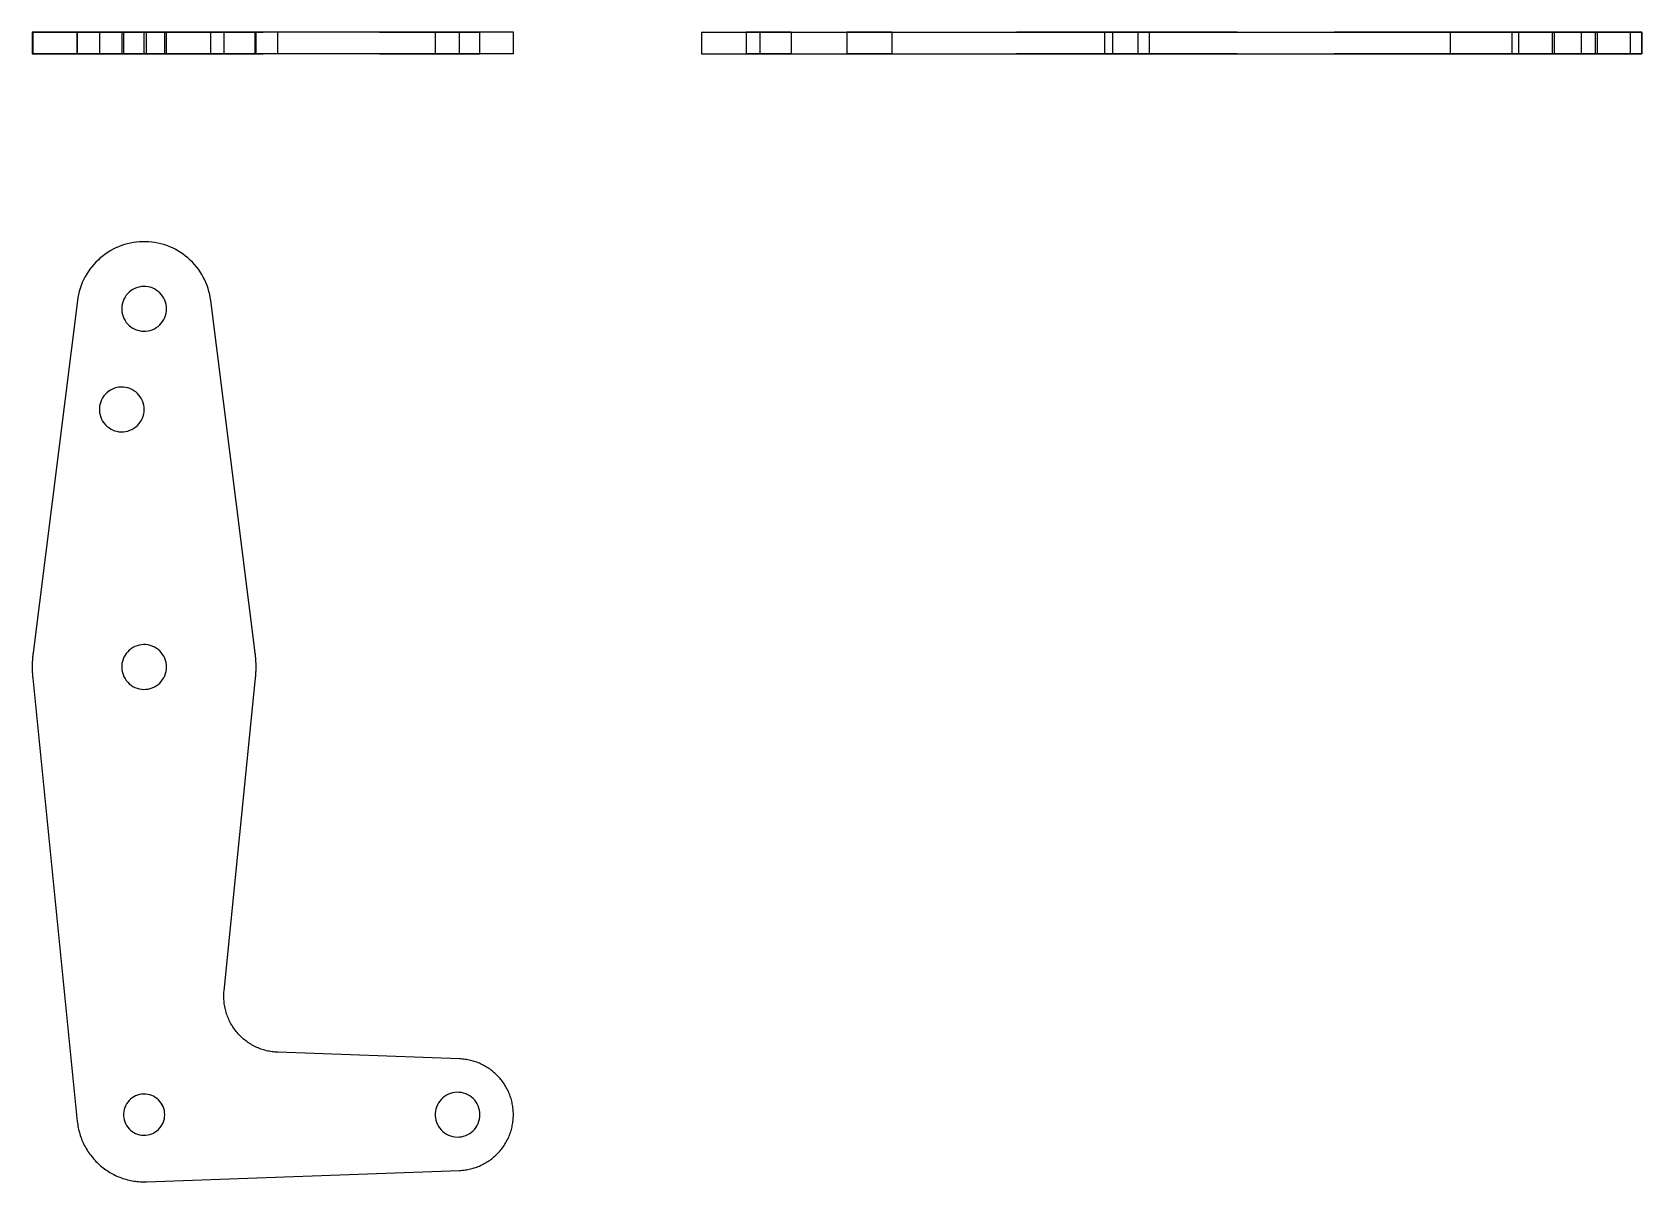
# Model space of a CAD drawing. Extents: x 0 to 1.38, y 0 to 0.99.
import ezdxf

# ---------------------------------------------------------------- set-up
doc = ezdxf.new("R2010")
doc.units = 0
doc.linetypes.add('HIDDEN', pattern=[0.040385, 0.026937, -0.013448])
for name, color, linetype in [('FRONT', 7, 'CONTINUOUS'), ('FRONT_HID', 7, 'HIDDEN'), ('LEFT', 7, 'CONTINUOUS'), ('LEFT_HID', 7, 'HIDDEN'), ('TOP', 7, 'CONTINUOUS')]:
    doc.layers.add(name, color=color, linetype=linetype)

msp = doc.modelspace()

# ---------------------------------------------------------------- linework, layer by layer
at = {"layer": 'FRONT'}
for p, q in [((0.000754, 0.987673), (0, 0.987673)), ((0, 0.987673), (0, 0.969212)), ((0.038914, 0.987673), (0.000754, 0.987673)), ((0.000754, 0.969212), (0.000754, 0.987673)), ((0.153394, 0.987673), (0.038914, 0.987673)), ((0.038914, 0.969212), (0.038914, 0.987673)), ((0.191554, 0.987673), (0.153394, 0.987673)), ((0.153394, 0.969212), (0.153394, 0.987673)), ((0.192308, 0.987673), (0.191554, 0.987673)), ((0.191554, 0.969212), (0.191554, 0.987673)), ((0.192308, 0.969212), (0.192308, 0.987673)), ((0.211005, 0.987673), (0.192308, 0.987673)), ((0.367124, 0.987673), (0.211005, 0.987673)), ((0.211005, 0.969212), (0.211005, 0.987673)), ((0.413308, 0.987673), (0.367124, 0.987673)), ((0.367124, 0.969212), (0.367124, 0.987673)), ((0.413308, 0.969212), (0.413308, 0.987673)), ((0.000754, 0.969212), (0, 0.969212)), ((0.038914, 0.969212), (0.000754, 0.969212)), ((0.153394, 0.969212), (0.038914, 0.969212)), ((0.191554, 0.969212), (0.153394, 0.969212)), ((0.192308, 0.969212), (0.191554, 0.969212)), ((0.211005, 0.969212), (0.192308, 0.969212)), ((0.367124, 0.969212), (0.211005, 0.969212)), ((0.413308, 0.969212), (0.367124, 0.969212))]:
    msp.add_line(p, q, dxfattribs=at)
at = {"layer": 'FRONT_HID', "linetype": 'HIDDEN'}
for p, q in [((0, 0.987673), (0.000482, 0.987673)), ((0.191826, 0.987673), (0.000482, 0.987673)), ((0.000482, 0.987673), (0.038751, 0.987673)), ((0.000482, 0.969212), (0.000482, 0.987673)), ((0.000754, 0.987673), (0.191554, 0.987673)), ((0.153846, 0.987673), (0.038751, 0.987673)), ((0.038751, 0.987673), (0.098247, 0.987673)), ((0.038751, 0.969212), (0.038751, 0.987673)), ((0.038914, 0.987673), (0.153846, 0.987673)), ((0.096154, 0.987673), (0.057692, 0.987673)), ((0.057692, 0.987673), (0.096154, 0.987673)), ((0.057692, 0.987673), (0.057692, 0.969212)), ((0.115385, 0.987673), (0.076923, 0.987673)), ((0.076923, 0.987673), (0.115385, 0.987673)), ((0.115385, 0.987673), (0.076923, 0.987673)), ((0.076923, 0.987673), (0.115385, 0.987673)), ((0.076923, 0.987673), (0.076923, 0.969212)), ((0.076923, 0.987673), (0.076923, 0.969212)), ((0.113859, 0.987673), (0.078449, 0.987673)), ((0.078449, 0.987673), (0.113859, 0.987673)), ((0.078449, 0.987673), (0.078449, 0.969212)), ((0.096154, 0.969212), (0.096154, 0.987673)), ((0.098247, 0.987673), (0.153846, 0.987673)), ((0.098247, 0.987673), (0.367124, 0.987673)), ((0.098247, 0.969212), (0.098247, 0.987673)), ((0.113859, 0.969212), (0.113859, 0.987673)), ((0.115385, 0.969212), (0.115385, 0.987673)), ((0.115385, 0.969212), (0.115385, 0.987673)), ((0.153846, 0.987673), (0.153394, 0.987673)), ((0.192308, 0.987673), (0.164599, 0.987673)), ((0.164599, 0.987673), (0.16484, 0.987673)), ((0.164599, 0.987673), (0.164599, 0.969212)), ((0.16484, 0.987673), (0.191826, 0.987673)), ((0.16484, 0.969212), (0.16484, 0.987673)), ((0.191826, 0.987673), (0.192308, 0.987673)), ((0.191826, 0.969212), (0.191826, 0.987673)), ((0.319826, 0.987673), (0.31825, 0.987673)), ((0.31825, 0.987673), (0.319826, 0.987673)), ((0.321403, 0.987673), (0.319826, 0.987673)), ((0.319826, 0.987673), (0.321403, 0.987673)), ((0.32298, 0.987673), (0.321403, 0.987673)), ((0.321403, 0.987673), (0.32298, 0.987673)), ((0.324556, 0.987673), (0.32298, 0.987673)), ((0.32298, 0.987673), (0.324556, 0.987673)), ((0.326133, 0.987673), (0.324556, 0.987673)), ((0.324556, 0.987673), (0.326133, 0.987673)), ((0.327709, 0.987673), (0.326133, 0.987673)), ((0.326133, 0.987673), (0.327709, 0.987673)), ((0.329286, 0.987673), (0.327709, 0.987673)), ((0.327709, 0.987673), (0.329286, 0.987673)), ((0.330862, 0.987673), (0.329286, 0.987673)), ((0.329286, 0.987673), (0.330862, 0.987673)), ((0.332439, 0.987673), (0.330862, 0.987673)), ((0.330862, 0.987673), (0.332439, 0.987673)), ((0.334016, 0.987673), (0.332439, 0.987673)), ((0.332439, 0.987673), (0.334016, 0.987673)), ((0.335592, 0.987673), (0.334016, 0.987673)), ((0.334016, 0.987673), (0.335592, 0.987673)), ((0.337169, 0.987673), (0.335592, 0.987673)), ((0.335592, 0.987673), (0.337169, 0.987673)), ((0.338745, 0.987673), (0.337169, 0.987673)), ((0.337169, 0.987673), (0.338745, 0.987673)), ((0.340322, 0.987673), (0.338745, 0.987673)), ((0.338745, 0.987673), (0.340322, 0.987673)), ((0.341898, 0.987673), (0.340322, 0.987673)), ((0.340322, 0.987673), (0.341898, 0.987673)), ((0.343475, 0.987673), (0.341898, 0.987673)), ((0.341898, 0.987673), (0.343475, 0.987673)), ((0.345052, 0.987673), (0.343475, 0.987673)), ((0.343475, 0.987673), (0.345052, 0.987673)), ((0.346628, 0.987673), (0.345052, 0.987673)), ((0.345052, 0.987673), (0.346628, 0.987673)), ((0.384615, 0.987673), (0.346154, 0.987673)), ((0.346154, 0.987673), (0.384615, 0.987673)), ((0.346154, 0.987673), (0.346154, 0.969212)), ((0.348205, 0.987673), (0.346628, 0.987673)), ((0.346628, 0.987673), (0.348205, 0.987673)), ((0.349781, 0.987673), (0.348205, 0.987673)), ((0.348205, 0.987673), (0.349781, 0.987673)), ((0.351358, 0.987673), (0.349781, 0.987673)), ((0.349781, 0.987673), (0.351358, 0.987673)), ((0.352934, 0.987673), (0.351358, 0.987673)), ((0.351358, 0.987673), (0.352934, 0.987673)), ((0.354511, 0.987673), (0.352934, 0.987673)), ((0.352934, 0.987673), (0.354511, 0.987673)), ((0.356088, 0.987673), (0.354511, 0.987673)), ((0.354511, 0.987673), (0.356088, 0.987673)), ((0.357664, 0.987673), (0.356088, 0.987673)), ((0.356088, 0.987673), (0.357664, 0.987673)), ((0.359241, 0.987673), (0.357664, 0.987673)), ((0.357664, 0.987673), (0.359241, 0.987673)), ((0.360817, 0.987673), (0.359241, 0.987673)), ((0.359241, 0.987673), (0.360817, 0.987673)), ((0.362394, 0.987673), (0.360817, 0.987673)), ((0.360817, 0.987673), (0.362394, 0.987673)), ((0.36397, 0.987673), (0.362394, 0.987673)), ((0.362394, 0.987673), (0.36397, 0.987673)), ((0.365547, 0.987673), (0.36397, 0.987673)), ((0.36397, 0.987673), (0.365547, 0.987673)), ((0.367124, 0.987673), (0.365547, 0.987673)), ((0.365547, 0.987673), (0.367124, 0.987673)), ((0.384615, 0.969212), (0.384615, 0.987673)), ((0, 0.969212), (0.000482, 0.969212)), ((0.191826, 0.969212), (0.000482, 0.969212)), ((0.000482, 0.969212), (0.038751, 0.969212)), ((0.000754, 0.969212), (0.191554, 0.969212)), ((0.153846, 0.969212), (0.038751, 0.969212)), ((0.038751, 0.969212), (0.098247, 0.969212)), ((0.038914, 0.969212), (0.153846, 0.969212)), ((0.096154, 0.969212), (0.057692, 0.969212)), ((0.057692, 0.969212), (0.096154, 0.969212)), ((0.115385, 0.969212), (0.076923, 0.969212)), ((0.076923, 0.969212), (0.115385, 0.969212)), ((0.115385, 0.969212), (0.076923, 0.969212)), ((0.076923, 0.969212), (0.115385, 0.969212)), ((0.113859, 0.969212), (0.078449, 0.969212)), ((0.078449, 0.969212), (0.113859, 0.969212)), ((0.098247, 0.969212), (0.153846, 0.969212)), ((0.098247, 0.969212), (0.367124, 0.969212)), ((0.153846, 0.969212), (0.153394, 0.969212)), ((0.192308, 0.969212), (0.164599, 0.969212)), ((0.164599, 0.969212), (0.16484, 0.969212)), ((0.16484, 0.969212), (0.191826, 0.969212)), ((0.191826, 0.969212), (0.192308, 0.969212)), ((0.319826, 0.969212), (0.31825, 0.969212)), ((0.31825, 0.969212), (0.319826, 0.969212)), ((0.321403, 0.969212), (0.319826, 0.969212)), ((0.319826, 0.969212), (0.321403, 0.969212)), ((0.32298, 0.969212), (0.321403, 0.969212)), ((0.321403, 0.969212), (0.32298, 0.969212)), ((0.324556, 0.969212), (0.32298, 0.969212)), ((0.32298, 0.969212), (0.324556, 0.969212)), ((0.326133, 0.969212), (0.324556, 0.969212)), ((0.324556, 0.969212), (0.326133, 0.969212)), ((0.327709, 0.969212), (0.326133, 0.969212)), ((0.326133, 0.969212), (0.327709, 0.969212)), ((0.329286, 0.969212), (0.327709, 0.969212)), ((0.327709, 0.969212), (0.329286, 0.969212)), ((0.330862, 0.969212), (0.329286, 0.969212)), ((0.329286, 0.969212), (0.330862, 0.969212)), ((0.332439, 0.969212), (0.330862, 0.969212)), ((0.330862, 0.969212), (0.332439, 0.969212)), ((0.334016, 0.969212), (0.332439, 0.969212)), ((0.332439, 0.969212), (0.334016, 0.969212)), ((0.335592, 0.969212), (0.334016, 0.969212)), ((0.334016, 0.969212), (0.335592, 0.969212)), ((0.337169, 0.969212), (0.335592, 0.969212)), ((0.335592, 0.969212), (0.337169, 0.969212)), ((0.338745, 0.969212), (0.337169, 0.969212)), ((0.337169, 0.969212), (0.338745, 0.969212)), ((0.340322, 0.969212), (0.338745, 0.969212)), ((0.338745, 0.969212), (0.340322, 0.969212)), ((0.341898, 0.969212), (0.340322, 0.969212)), ((0.340322, 0.969212), (0.341898, 0.969212)), ((0.343475, 0.969212), (0.341898, 0.969212)), ((0.341898, 0.969212), (0.343475, 0.969212)), ((0.345052, 0.969212), (0.343475, 0.969212)), ((0.343475, 0.969212), (0.345052, 0.969212)), ((0.346628, 0.969212), (0.345052, 0.969212)), ((0.345052, 0.969212), (0.346628, 0.969212)), ((0.384615, 0.969212), (0.346154, 0.969212)), ((0.346154, 0.969212), (0.384615, 0.969212)), ((0.348205, 0.969212), (0.346628, 0.969212)), ((0.346628, 0.969212), (0.348205, 0.969212)), ((0.349781, 0.969212), (0.348205, 0.969212)), ((0.348205, 0.969212), (0.349781, 0.969212)), ((0.351358, 0.969212), (0.349781, 0.969212)), ((0.349781, 0.969212), (0.351358, 0.969212)), ((0.352934, 0.969212), (0.351358, 0.969212)), ((0.351358, 0.969212), (0.352934, 0.969212)), ((0.354511, 0.969212), (0.352934, 0.969212)), ((0.352934, 0.969212), (0.354511, 0.969212)), ((0.356088, 0.969212), (0.354511, 0.969212)), ((0.354511, 0.969212), (0.356088, 0.969212)), ((0.357664, 0.969212), (0.356088, 0.969212)), ((0.356088, 0.969212), (0.357664, 0.969212)), ((0.359241, 0.969212), (0.357664, 0.969212)), ((0.357664, 0.969212), (0.359241, 0.969212)), ((0.360817, 0.969212), (0.359241, 0.969212)), ((0.359241, 0.969212), (0.360817, 0.969212)), ((0.362394, 0.969212), (0.360817, 0.969212)), ((0.360817, 0.969212), (0.362394, 0.969212)), ((0.36397, 0.969212), (0.362394, 0.969212)), ((0.362394, 0.969212), (0.36397, 0.969212)), ((0.365547, 0.969212), (0.36397, 0.969212)), ((0.36397, 0.969212), (0.365547, 0.969212)), ((0.367124, 0.969212), (0.365547, 0.969212)), ((0.365547, 0.969212), (0.367124, 0.969212))]:
    msp.add_line(p, q, dxfattribs=at)
at = {"layer": 'LEFT'}
for p, q in [((0.574846, 0.987673), (0.625327, 0.987673)), ((0.574846, 0.987673), (0.574846, 0.969212)), ((0.625327, 0.987673), (0.928212, 0.987673)), ((0.625327, 0.969212), (0.625327, 0.987673)), ((0.928212, 0.987673), (0.949846, 0.987673)), ((0.928212, 0.969212), (0.928212, 0.987673)), ((0.949846, 0.987673), (1.330615, 0.987673)), ((0.949846, 0.969212), (0.949846, 0.987673)), ((1.330615, 0.987673), (1.382538, 0.987673)), ((1.330615, 0.969212), (1.330615, 0.987673)), ((1.382538, 0.987673), (1.382538, 0.969212)), ((0.574846, 0.969212), (0.625327, 0.969212)), ((0.625327, 0.969212), (0.928212, 0.969212)), ((0.928212, 0.969212), (0.949846, 0.969212)), ((0.949846, 0.969212), (1.330615, 0.969212)), ((1.330615, 0.969212), (1.382538, 0.969212))]:
    msp.add_line(p, q, dxfattribs=at)
at = {"layer": 'LEFT_HID', "linetype": 'HIDDEN'}
for p, q in [((0.632538, 0.987673), (0.613308, 0.987673)), ((0.613308, 0.987673), (0.651769, 0.987673)), ((0.613308, 0.987673), (0.613308, 0.969212)), ((0.632538, 0.987673), (0.625327, 0.987673)), ((0.625327, 0.987673), (0.632538, 0.987673)), ((0.651769, 0.987673), (0.632538, 0.987673)), ((0.651769, 0.987673), (0.651769, 0.969212)), ((0.719, 0.987673), (0.699769, 0.987673)), ((0.699769, 0.987673), (0.738231, 0.987673)), ((0.699769, 0.987673), (0.699769, 0.969212)), ((0.738231, 0.987673), (0.719, 0.987673)), ((0.738231, 0.987673), (0.738231, 0.969212)), ((0.848083, 0.987673), (0.845412, 0.987673)), ((0.845412, 0.987673), (0.848083, 0.987673)), ((0.850754, 0.987673), (0.848083, 0.987673)), ((0.848083, 0.987673), (0.850754, 0.987673)), ((0.853425, 0.987673), (0.850754, 0.987673)), ((0.850754, 0.987673), (0.853425, 0.987673)), ((0.856096, 0.987673), (0.853425, 0.987673)), ((0.853425, 0.987673), (0.856096, 0.987673)), ((0.858767, 0.987673), (0.856096, 0.987673)), ((0.856096, 0.987673), (0.858767, 0.987673)), ((0.861438, 0.987673), (0.858767, 0.987673)), ((0.858767, 0.987673), (0.861438, 0.987673)), ((0.864109, 0.987673), (0.861438, 0.987673)), ((0.861438, 0.987673), (0.864109, 0.987673)), ((0.86678, 0.987673), (0.864109, 0.987673)), ((0.864109, 0.987673), (0.86678, 0.987673)), ((0.869451, 0.987673), (0.86678, 0.987673)), ((0.86678, 0.987673), (0.869451, 0.987673)), ((0.872122, 0.987673), (0.869451, 0.987673)), ((0.869451, 0.987673), (0.872122, 0.987673)), ((0.874793, 0.987673), (0.872122, 0.987673)), ((0.872122, 0.987673), (0.874793, 0.987673)), ((0.877464, 0.987673), (0.874793, 0.987673)), ((0.874793, 0.987673), (0.877464, 0.987673)), ((0.880135, 0.987673), (0.877464, 0.987673)), ((0.877464, 0.987673), (0.880135, 0.987673)), ((0.882806, 0.987673), (0.880135, 0.987673)), ((0.880135, 0.987673), (0.882806, 0.987673)), ((0.885477, 0.987673), (0.882806, 0.987673)), ((0.882806, 0.987673), (0.885477, 0.987673)), ((0.888147, 0.987673), (0.885477, 0.987673)), ((0.885477, 0.987673), (0.888147, 0.987673)), ((0.890818, 0.987673), (0.888147, 0.987673)), ((0.888147, 0.987673), (0.890818, 0.987673)), ((0.893489, 0.987673), (0.890818, 0.987673)), ((0.890818, 0.987673), (0.893489, 0.987673)), ((0.89616, 0.987673), (0.893489, 0.987673)), ((0.893489, 0.987673), (0.89616, 0.987673)), ((0.898831, 0.987673), (0.89616, 0.987673)), ((0.89616, 0.987673), (0.898831, 0.987673)), ((0.901502, 0.987673), (0.898831, 0.987673)), ((0.898831, 0.987673), (0.901502, 0.987673)), ((0.904173, 0.987673), (0.901502, 0.987673)), ((0.901502, 0.987673), (0.904173, 0.987673)), ((0.906844, 0.987673), (0.904173, 0.987673)), ((0.904173, 0.987673), (0.906844, 0.987673)), ((0.909515, 0.987673), (0.906844, 0.987673)), ((0.906844, 0.987673), (0.909515, 0.987673)), ((0.912186, 0.987673), (0.909515, 0.987673)), ((0.909515, 0.987673), (0.912186, 0.987673)), ((0.914857, 0.987673), (0.912186, 0.987673)), ((0.912186, 0.987673), (0.914857, 0.987673)), ((0.917528, 0.987673), (0.914857, 0.987673)), ((0.914857, 0.987673), (0.917528, 0.987673)), ((0.920199, 0.987673), (0.917528, 0.987673)), ((0.917528, 0.987673), (0.920199, 0.987673)), ((0.92287, 0.987673), (0.920199, 0.987673)), ((0.920199, 0.987673), (0.92287, 0.987673)), ((0.940231, 0.987673), (0.921, 0.987673)), ((0.921, 0.987673), (0.959462, 0.987673)), ((0.921, 0.987673), (0.921, 0.969212)), ((0.925541, 0.987673), (0.92287, 0.987673)), ((0.92287, 0.987673), (0.925541, 0.987673)), ((0.928212, 0.987673), (0.925541, 0.987673)), ((0.925541, 0.987673), (0.928212, 0.987673)), ((0.940231, 0.987673), (0.928212, 0.987673)), ((0.949846, 0.987673), (0.940231, 0.987673)), ((0.959462, 0.987673), (0.940231, 0.987673)), ((0.949846, 0.987673), (0.952593, 0.987673)), ((0.952593, 0.987673), (0.949846, 0.987673)), ((1.218349, 0.987673), (0.949846, 0.987673)), ((0.952593, 0.987673), (0.955341, 0.987673)), ((0.955341, 0.987673), (0.952593, 0.987673)), ((0.955341, 0.987673), (0.958088, 0.987673)), ((0.958088, 0.987673), (0.955341, 0.987673)), ((0.958088, 0.987673), (0.960835, 0.987673)), ((0.960835, 0.987673), (0.958088, 0.987673)), ((0.959462, 0.987673), (0.959462, 0.969212)), ((0.960835, 0.987673), (0.963582, 0.987673)), ((0.963582, 0.987673), (0.960835, 0.987673)), ((0.963582, 0.987673), (0.96633, 0.987673)), ((0.96633, 0.987673), (0.963582, 0.987673)), ((0.96633, 0.987673), (0.969077, 0.987673)), ((0.969077, 0.987673), (0.96633, 0.987673)), ((0.969077, 0.987673), (0.971824, 0.987673)), ((0.971824, 0.987673), (0.969077, 0.987673)), ((0.971824, 0.987673), (0.974571, 0.987673)), ((0.974571, 0.987673), (0.971824, 0.987673)), ((0.974571, 0.987673), (0.977319, 0.987673)), ((0.977319, 0.987673), (0.974571, 0.987673)), ((0.977319, 0.987673), (0.980066, 0.987673)), ((0.980066, 0.987673), (0.977319, 0.987673)), ((0.980066, 0.987673), (0.982813, 0.987673)), ((0.982813, 0.987673), (0.980066, 0.987673)), ((0.982813, 0.987673), (0.98556, 0.987673)), ((0.98556, 0.987673), (0.982813, 0.987673)), ((0.98556, 0.987673), (0.988308, 0.987673)), ((0.988308, 0.987673), (0.98556, 0.987673)), ((0.988308, 0.987673), (0.991055, 0.987673)), ((0.991055, 0.987673), (0.988308, 0.987673)), ((0.991055, 0.987673), (0.993802, 0.987673)), ((0.993802, 0.987673), (0.991055, 0.987673)), ((0.993802, 0.987673), (0.996549, 0.987673)), ((0.996549, 0.987673), (0.993802, 0.987673)), ((0.996549, 0.987673), (0.999297, 0.987673)), ((0.999297, 0.987673), (0.996549, 0.987673)), ((0.999297, 0.987673), (1.002044, 0.987673)), ((1.002044, 0.987673), (0.999297, 0.987673)), ((1.002044, 0.987673), (1.004791, 0.987673)), ((1.004791, 0.987673), (1.002044, 0.987673)), ((1.004791, 0.987673), (1.007538, 0.987673)), ((1.007538, 0.987673), (1.004791, 0.987673)), ((1.007538, 0.987673), (1.010286, 0.987673)), ((1.010286, 0.987673), (1.007538, 0.987673)), ((1.010286, 0.987673), (1.013033, 0.987673)), ((1.013033, 0.987673), (1.010286, 0.987673)), ((1.013033, 0.987673), (1.01578, 0.987673)), ((1.01578, 0.987673), (1.013033, 0.987673)), ((1.01578, 0.987673), (1.018527, 0.987673)), ((1.018527, 0.987673), (1.01578, 0.987673)), ((1.018527, 0.987673), (1.021275, 0.987673)), ((1.021275, 0.987673), (1.018527, 0.987673)), ((1.021275, 0.987673), (1.024022, 0.987673)), ((1.024022, 0.987673), (1.021275, 0.987673)), ((1.024022, 0.987673), (1.026769, 0.987673)), ((1.026769, 0.987673), (1.024022, 0.987673)), ((1.026769, 0.987673), (1.029516, 0.987673)), ((1.029516, 0.987673), (1.026769, 0.987673)), ((1.029516, 0.987673), (1.032264, 0.987673)), ((1.032264, 0.987673), (1.029516, 0.987673)), ((1.032264, 0.987673), (1.035011, 0.987673)), ((1.035011, 0.987673), (1.032264, 0.987673)), ((1.271286, 0.987673), (1.218349, 0.987673)), ((1.218349, 0.969212), (1.218349, 0.987673)), ((1.276955, 0.987673), (1.271286, 0.987673)), ((1.271286, 0.969212), (1.271286, 0.987673)), ((1.372738, 0.987673), (1.276955, 0.987673)), ((1.324846, 0.987673), (1.276955, 0.987673)), ((1.276955, 0.969212), (1.276955, 0.987673)), ((1.324846, 0.987673), (1.305615, 0.987673)), ((1.305615, 0.987673), (1.344077, 0.987673)), ((1.305615, 0.987673), (1.305615, 0.969212)), ((1.324846, 0.987673), (1.307141, 0.987673)), ((1.307141, 0.987673), (1.342551, 0.987673)), ((1.307141, 0.987673), (1.307141, 0.969212)), ((1.324846, 0.987673), (1.330615, 0.987673)), ((1.3825, 0.987673), (1.324846, 0.987673)), ((1.342551, 0.987673), (1.324846, 0.987673)), ((1.372738, 0.987673), (1.324846, 0.987673)), ((1.344077, 0.987673), (1.324846, 0.987673)), ((1.342551, 0.987673), (1.342551, 0.969212)), ((1.344077, 0.987673), (1.344077, 0.969212)), ((1.3825, 0.987673), (1.372738, 0.987673)), ((1.372738, 0.969212), (1.372738, 0.987673)), ((1.382538, 0.987673), (1.3825, 0.987673)), ((1.3825, 0.969212), (1.3825, 0.987673)), ((0.632538, 0.969212), (0.613308, 0.969212)), ((0.613308, 0.969212), (0.651769, 0.969212)), ((0.632538, 0.969212), (0.625327, 0.969212)), ((0.625327, 0.969212), (0.632538, 0.969212)), ((0.651769, 0.969212), (0.632538, 0.969212)), ((0.719, 0.969212), (0.699769, 0.969212)), ((0.699769, 0.969212), (0.738231, 0.969212)), ((0.738231, 0.969212), (0.719, 0.969212)), ((0.848083, 0.969212), (0.845412, 0.969212)), ((0.845412, 0.969212), (0.848083, 0.969212)), ((0.850754, 0.969212), (0.848083, 0.969212)), ((0.848083, 0.969212), (0.850754, 0.969212)), ((0.853425, 0.969212), (0.850754, 0.969212)), ((0.850754, 0.969212), (0.853425, 0.969212)), ((0.856096, 0.969212), (0.853425, 0.969212)), ((0.853425, 0.969212), (0.856096, 0.969212)), ((0.858767, 0.969212), (0.856096, 0.969212)), ((0.856096, 0.969212), (0.858767, 0.969212)), ((0.861438, 0.969212), (0.858767, 0.969212)), ((0.858767, 0.969212), (0.861438, 0.969212)), ((0.864109, 0.969212), (0.861438, 0.969212)), ((0.861438, 0.969212), (0.864109, 0.969212)), ((0.86678, 0.969212), (0.864109, 0.969212)), ((0.864109, 0.969212), (0.86678, 0.969212)), ((0.869451, 0.969212), (0.86678, 0.969212)), ((0.86678, 0.969212), (0.869451, 0.969212)), ((0.872122, 0.969212), (0.869451, 0.969212)), ((0.869451, 0.969212), (0.872122, 0.969212)), ((0.874793, 0.969212), (0.872122, 0.969212)), ((0.872122, 0.969212), (0.874793, 0.969212)), ((0.877464, 0.969212), (0.874793, 0.969212)), ((0.874793, 0.969212), (0.877464, 0.969212)), ((0.880135, 0.969212), (0.877464, 0.969212)), ((0.877464, 0.969212), (0.880135, 0.969212)), ((0.882806, 0.969212), (0.880135, 0.969212)), ((0.880135, 0.969212), (0.882806, 0.969212)), ((0.885477, 0.969212), (0.882806, 0.969212)), ((0.882806, 0.969212), (0.885477, 0.969212)), ((0.888147, 0.969212), (0.885477, 0.969212)), ((0.885477, 0.969212), (0.888147, 0.969212)), ((0.890818, 0.969212), (0.888147, 0.969212)), ((0.888147, 0.969212), (0.890818, 0.969212)), ((0.893489, 0.969212), (0.890818, 0.969212)), ((0.890818, 0.969212), (0.893489, 0.969212)), ((0.89616, 0.969212), (0.893489, 0.969212)), ((0.893489, 0.969212), (0.89616, 0.969212)), ((0.898831, 0.969212), (0.89616, 0.969212)), ((0.89616, 0.969212), (0.898831, 0.969212)), ((0.901502, 0.969212), (0.898831, 0.969212)), ((0.898831, 0.969212), (0.901502, 0.969212)), ((0.904173, 0.969212), (0.901502, 0.969212)), ((0.901502, 0.969212), (0.904173, 0.969212)), ((0.906844, 0.969212), (0.904173, 0.969212)), ((0.904173, 0.969212), (0.906844, 0.969212)), ((0.909515, 0.969212), (0.906844, 0.969212)), ((0.906844, 0.969212), (0.909515, 0.969212)), ((0.912186, 0.969212), (0.909515, 0.969212)), ((0.909515, 0.969212), (0.912186, 0.969212)), ((0.914857, 0.969212), (0.912186, 0.969212)), ((0.912186, 0.969212), (0.914857, 0.969212)), ((0.917528, 0.969212), (0.914857, 0.969212)), ((0.914857, 0.969212), (0.917528, 0.969212)), ((0.920199, 0.969212), (0.917528, 0.969212)), ((0.917528, 0.969212), (0.920199, 0.969212)), ((0.92287, 0.969212), (0.920199, 0.969212)), ((0.920199, 0.969212), (0.92287, 0.969212)), ((0.940231, 0.969212), (0.921, 0.969212)), ((0.921, 0.969212), (0.959462, 0.969212)), ((0.925541, 0.969212), (0.92287, 0.969212)), ((0.92287, 0.969212), (0.925541, 0.969212)), ((0.928212, 0.969212), (0.925541, 0.969212)), ((0.925541, 0.969212), (0.928212, 0.969212)), ((0.940231, 0.969212), (0.928212, 0.969212)), ((0.949846, 0.969212), (0.940231, 0.969212)), ((0.959462, 0.969212), (0.940231, 0.969212)), ((0.949846, 0.969212), (0.952593, 0.969212)), ((0.952593, 0.969212), (0.949846, 0.969212)), ((1.218349, 0.969212), (0.949846, 0.969212)), ((0.952593, 0.969212), (0.955341, 0.969212)), ((0.955341, 0.969212), (0.952593, 0.969212)), ((0.955341, 0.969212), (0.958088, 0.969212)), ((0.958088, 0.969212), (0.955341, 0.969212)), ((0.958088, 0.969212), (0.960835, 0.969212)), ((0.960835, 0.969212), (0.958088, 0.969212)), ((0.960835, 0.969212), (0.963582, 0.969212)), ((0.963582, 0.969212), (0.960835, 0.969212)), ((0.963582, 0.969212), (0.96633, 0.969212)), ((0.96633, 0.969212), (0.963582, 0.969212)), ((0.96633, 0.969212), (0.969077, 0.969212)), ((0.969077, 0.969212), (0.96633, 0.969212)), ((0.969077, 0.969212), (0.971824, 0.969212)), ((0.971824, 0.969212), (0.969077, 0.969212)), ((0.971824, 0.969212), (0.974571, 0.969212)), ((0.974571, 0.969212), (0.971824, 0.969212)), ((0.974571, 0.969212), (0.977319, 0.969212)), ((0.977319, 0.969212), (0.974571, 0.969212)), ((0.977319, 0.969212), (0.980066, 0.969212)), ((0.980066, 0.969212), (0.977319, 0.969212)), ((0.980066, 0.969212), (0.982813, 0.969212)), ((0.982813, 0.969212), (0.980066, 0.969212)), ((0.982813, 0.969212), (0.98556, 0.969212)), ((0.98556, 0.969212), (0.982813, 0.969212)), ((0.98556, 0.969212), (0.988308, 0.969212)), ((0.988308, 0.969212), (0.98556, 0.969212)), ((0.988308, 0.969212), (0.991055, 0.969212)), ((0.991055, 0.969212), (0.988308, 0.969212)), ((0.991055, 0.969212), (0.993802, 0.969212)), ((0.993802, 0.969212), (0.991055, 0.969212)), ((0.993802, 0.969212), (0.996549, 0.969212)), ((0.996549, 0.969212), (0.993802, 0.969212)), ((0.996549, 0.969212), (0.999297, 0.969212)), ((0.999297, 0.969212), (0.996549, 0.969212)), ((0.999297, 0.969212), (1.002044, 0.969212)), ((1.002044, 0.969212), (0.999297, 0.969212)), ((1.002044, 0.969212), (1.004791, 0.969212)), ((1.004791, 0.969212), (1.002044, 0.969212)), ((1.004791, 0.969212), (1.007538, 0.969212)), ((1.007538, 0.969212), (1.004791, 0.969212)), ((1.007538, 0.969212), (1.010286, 0.969212)), ((1.010286, 0.969212), (1.007538, 0.969212)), ((1.010286, 0.969212), (1.013033, 0.969212)), ((1.013033, 0.969212), (1.010286, 0.969212)), ((1.013033, 0.969212), (1.01578, 0.969212)), ((1.01578, 0.969212), (1.013033, 0.969212)), ((1.01578, 0.969212), (1.018527, 0.969212)), ((1.018527, 0.969212), (1.01578, 0.969212)), ((1.018527, 0.969212), (1.021275, 0.969212)), ((1.021275, 0.969212), (1.018527, 0.969212)), ((1.021275, 0.969212), (1.024022, 0.969212)), ((1.024022, 0.969212), (1.021275, 0.969212)), ((1.024022, 0.969212), (1.026769, 0.969212)), ((1.026769, 0.969212), (1.024022, 0.969212)), ((1.026769, 0.969212), (1.029516, 0.969212)), ((1.029516, 0.969212), (1.026769, 0.969212)), ((1.029516, 0.969212), (1.032264, 0.969212)), ((1.032264, 0.969212), (1.029516, 0.969212)), ((1.032264, 0.969212), (1.035011, 0.969212)), ((1.035011, 0.969212), (1.032264, 0.969212)), ((1.271286, 0.969212), (1.218349, 0.969212)), ((1.276955, 0.969212), (1.271286, 0.969212)), ((1.372738, 0.969212), (1.276955, 0.969212)), ((1.324846, 0.969212), (1.276955, 0.969212)), ((1.324846, 0.969212), (1.305615, 0.969212)), ((1.305615, 0.969212), (1.344077, 0.969212)), ((1.324846, 0.969212), (1.307141, 0.969212)), ((1.307141, 0.969212), (1.342551, 0.969212)), ((1.324846, 0.969212), (1.330615, 0.969212)), ((1.3825, 0.969212), (1.324846, 0.969212)), ((1.342551, 0.969212), (1.324846, 0.969212)), ((1.372738, 0.969212), (1.324846, 0.969212)), ((1.344077, 0.969212), (1.324846, 0.969212)), ((1.3825, 0.969212), (1.372738, 0.969212)), ((1.382538, 0.969212), (1.3825, 0.969212))]:
    msp.add_line(p, q, dxfattribs=at)
at = {"layer": 'TOP'}
for p, q in [((0.071793, 0.802293), (0.06942, 0.80112)), ((0.074217, 0.803355), (0.071793, 0.802293)), ((0.076688, 0.804305), (0.074217, 0.803355)), ((0.0792, 0.805141), (0.076688, 0.804305)), ((0.081747, 0.805861), (0.0792, 0.805141)), ((0.084325, 0.806463), (0.081747, 0.805861)), ((0.086928, 0.806946), (0.084325, 0.806463)), ((0.08955, 0.807309), (0.086928, 0.806946)), ((0.092186, 0.807552), (0.08955, 0.807309)), ((0.09483, 0.807673), (0.092186, 0.807552)), ((0.097477, 0.807673), (0.09483, 0.807673)), ((0.100122, 0.807552), (0.097477, 0.807673)), ((0.102758, 0.807309), (0.100122, 0.807552)), ((0.10538, 0.806946), (0.102758, 0.807309)), ((0.107983, 0.806463), (0.10538, 0.806946)), ((0.11056, 0.805861), (0.107983, 0.806463)), ((0.113108, 0.805141), (0.11056, 0.805861)), ((0.11562, 0.804305), (0.113108, 0.805141)), ((0.11809, 0.803355), (0.11562, 0.804305)), ((0.120515, 0.802293), (0.11809, 0.803355)), ((0.122888, 0.80112), (0.120515, 0.802293)), ((0.052852, 0.788119), (0.051149, 0.786092)), ((0.054646, 0.790065), (0.052852, 0.788119)), ((0.056528, 0.791927), (0.054646, 0.790065)), ((0.058493, 0.7937), (0.056528, 0.791927)), ((0.060537, 0.795382), (0.058493, 0.7937)), ((0.062657, 0.796968), (0.060537, 0.795382)), ((0.064847, 0.798455), (0.062657, 0.796968)), ((0.067103, 0.79984), (0.064847, 0.798455)), ((0.06942, 0.80112), (0.067103, 0.79984)), ((0.125205, 0.79984), (0.122888, 0.80112)), ((0.127461, 0.798455), (0.125205, 0.79984)), ((0.129651, 0.796968), (0.127461, 0.798455)), ((0.13177, 0.795382), (0.129651, 0.796968)), ((0.133815, 0.7937), (0.13177, 0.795382)), ((0.13578, 0.791927), (0.133815, 0.7937)), ((0.137662, 0.790065), (0.13578, 0.791927)), ((0.139456, 0.788119), (0.137662, 0.790065)), ((0.141159, 0.786092), (0.139456, 0.788119)), ((0.044119, 0.774911), (0.04303, 0.772497)), ((0.045316, 0.777271), (0.044119, 0.774911)), ((0.046621, 0.779575), (0.045316, 0.777271)), ((0.04803, 0.781816), (0.046621, 0.779575)), ((0.04954, 0.78399), (0.04803, 0.781816)), ((0.051149, 0.786092), (0.04954, 0.78399)), ((0.142768, 0.78399), (0.141159, 0.786092)), ((0.144278, 0.781816), (0.142768, 0.78399)), ((0.145687, 0.779575), (0.144278, 0.781816)), ((0.146991, 0.777271), (0.145687, 0.779575)), ((0.148189, 0.774911), (0.146991, 0.777271)), ((0.149277, 0.772497), (0.148189, 0.774911)), ((0.039816, 0.762423), (0.039305, 0.759826)), ((0.040445, 0.764994), (0.039816, 0.762423)), ((0.041192, 0.767534), (0.040445, 0.764994)), ((0.042054, 0.770037), (0.041192, 0.767534)), ((0.04303, 0.772497), (0.042054, 0.770037)), ((0.080824, 0.761608), (0.079744, 0.760024)), ((0.082057, 0.763076), (0.080824, 0.761608)), ((0.083429, 0.764415), (0.082057, 0.763076)), ((0.084928, 0.76561), (0.083429, 0.764415)), ((0.086538, 0.76665), (0.084928, 0.76561)), ((0.088244, 0.767525), (0.086538, 0.76665)), ((0.090029, 0.768226), (0.088244, 0.767525)), ((0.091875, 0.768745), (0.090029, 0.768226)), ((0.093763, 0.769078), (0.091875, 0.768745)), ((0.095674, 0.769221), (0.093763, 0.769078)), ((0.097591, 0.769173), (0.095674, 0.769221)), ((0.099493, 0.768935), (0.097591, 0.769173)), ((0.101362, 0.768508), (0.099493, 0.768935)), ((0.10318, 0.767898), (0.101362, 0.768508)), ((0.104927, 0.767109), (0.10318, 0.767898)), ((0.106587, 0.76615), (0.104927, 0.767109)), ((0.108144, 0.765031), (0.106587, 0.76615)), ((0.109581, 0.763763), (0.108144, 0.765031)), ((0.110885, 0.762357), (0.109581, 0.763763)), ((0.112043, 0.760829), (0.110885, 0.762357)), ((0.113043, 0.759193), (0.112043, 0.760829)), ((0.150253, 0.770037), (0.149277, 0.772497)), ((0.151116, 0.767534), (0.150253, 0.770037)), ((0.151862, 0.764994), (0.151116, 0.767534)), ((0.152492, 0.762423), (0.151862, 0.764994)), ((0.153003, 0.759826), (0.152492, 0.762423)), ((0.038914, 0.757208), (0.000754, 0.454323)), ((0.039305, 0.759826), (0.038914, 0.757208)), ((0.077138, 0.752862), (0.076947, 0.750955)), ((0.076947, 0.750955), (0.076947, 0.749038)), ((0.076947, 0.749038), (0.077138, 0.74713)), ((0.077518, 0.754741), (0.077138, 0.752862)), ((0.077138, 0.74713), (0.077518, 0.745251)), ((0.078083, 0.756573), (0.077518, 0.754741)), ((0.078828, 0.75834), (0.078083, 0.756573)), ((0.079744, 0.760024), (0.078828, 0.75834)), ((0.113875, 0.757466), (0.113043, 0.759193)), ((0.11453, 0.755665), (0.113875, 0.757466)), ((0.115003, 0.753807), (0.11453, 0.755665)), ((0.115289, 0.751911), (0.115003, 0.753807)), ((0.115003, 0.746186), (0.115289, 0.748081)), ((0.115385, 0.749996), (0.115289, 0.751911)), ((0.115289, 0.748081), (0.115385, 0.749996)), ((0.153394, 0.757208), (0.153003, 0.759826)), ((0.191554, 0.454323), (0.153394, 0.757208)), ((0.077518, 0.745251), (0.078083, 0.743419)), ((0.078083, 0.743419), (0.078828, 0.741652)), ((0.078828, 0.741652), (0.079744, 0.739969)), ((0.079744, 0.739969), (0.080824, 0.738385)), ((0.080824, 0.738385), (0.082057, 0.736916)), ((0.082057, 0.736916), (0.083429, 0.735577)), ((0.083429, 0.735577), (0.084928, 0.734382)), ((0.084928, 0.734382), (0.086538, 0.733342)), ((0.086538, 0.733342), (0.088244, 0.732467)), ((0.10318, 0.732095), (0.104927, 0.732883)), ((0.104927, 0.732883), (0.106587, 0.733842)), ((0.106587, 0.733842), (0.108144, 0.734961)), ((0.108144, 0.734961), (0.109581, 0.736229)), ((0.109581, 0.736229), (0.110885, 0.737635)), ((0.110885, 0.737635), (0.112043, 0.739163)), ((0.112043, 0.739163), (0.113043, 0.740799)), ((0.113043, 0.740799), (0.113875, 0.742526)), ((0.113875, 0.742526), (0.11453, 0.744328)), ((0.11453, 0.744328), (0.115003, 0.746186)), ((0.088244, 0.732467), (0.090029, 0.731767)), ((0.090029, 0.731767), (0.091875, 0.731248)), ((0.091875, 0.731248), (0.093763, 0.730915)), ((0.093763, 0.730915), (0.095674, 0.730771)), ((0.095674, 0.730771), (0.097591, 0.730819)), ((0.097591, 0.730819), (0.099493, 0.731058)), ((0.099493, 0.731058), (0.101362, 0.731484)), ((0.101362, 0.731484), (0.10318, 0.732095)), ((0.064198, 0.677953), (0.062826, 0.676615)), ((0.065697, 0.679149), (0.064198, 0.677953)), ((0.067308, 0.680189), (0.065697, 0.679149)), ((0.069014, 0.681064), (0.067308, 0.680189)), ((0.070798, 0.681764), (0.069014, 0.681064)), ((0.072644, 0.682283), (0.070798, 0.681764)), ((0.074532, 0.682616), (0.072644, 0.682283)), ((0.076444, 0.682759), (0.074532, 0.682616)), ((0.07836, 0.682712), (0.076444, 0.682759)), ((0.080262, 0.682473), (0.07836, 0.682712)), ((0.082132, 0.682047), (0.080262, 0.682473)), ((0.083949, 0.681436), (0.082132, 0.682047)), ((0.085696, 0.680648), (0.083949, 0.681436)), ((0.087357, 0.679689), (0.085696, 0.680648)), ((0.088913, 0.67857), (0.087357, 0.679689)), ((0.090351, 0.677301), (0.088913, 0.67857)), ((0.057907, 0.666401), (0.057716, 0.664493)), ((0.057716, 0.664493), (0.057716, 0.662576)), ((0.058287, 0.66828), (0.057907, 0.666401)), ((0.058852, 0.670112), (0.058287, 0.66828)), ((0.059597, 0.671879), (0.058852, 0.670112)), ((0.060514, 0.673562), (0.059597, 0.671879)), ((0.061594, 0.675146), (0.060514, 0.673562)), ((0.062826, 0.676615), (0.061594, 0.675146)), ((0.091655, 0.675896), (0.090351, 0.677301)), ((0.092812, 0.674368), (0.091655, 0.675896)), ((0.093812, 0.672732), (0.092812, 0.674368)), ((0.094644, 0.671005), (0.093812, 0.672732)), ((0.095299, 0.669203), (0.094644, 0.671005)), ((0.095773, 0.667345), (0.095299, 0.669203)), ((0.096058, 0.665449), (0.095773, 0.667345)), ((0.096154, 0.663535), (0.096058, 0.665449)), ((0.057716, 0.662576), (0.057907, 0.660668)), ((0.057907, 0.660668), (0.058287, 0.658789)), ((0.058287, 0.658789), (0.058852, 0.656957)), ((0.058852, 0.656957), (0.059597, 0.655191)), ((0.059597, 0.655191), (0.060514, 0.653507)), ((0.060514, 0.653507), (0.061594, 0.651923)), ((0.061594, 0.651923), (0.062826, 0.650454)), ((0.062826, 0.650454), (0.064198, 0.649116)), ((0.090351, 0.649768), (0.091655, 0.651173)), ((0.091655, 0.651173), (0.092812, 0.652702)), ((0.092812, 0.652702), (0.093812, 0.654337)), ((0.093812, 0.654337), (0.094644, 0.656065)), ((0.094644, 0.656065), (0.095299, 0.657866)), ((0.095299, 0.657866), (0.095773, 0.659724)), ((0.095773, 0.659724), (0.096058, 0.66162)), ((0.096058, 0.66162), (0.096154, 0.663535)), ((0.064198, 0.649116), (0.065697, 0.64792)), ((0.065697, 0.64792), (0.067308, 0.64688)), ((0.067308, 0.64688), (0.069014, 0.646006)), ((0.069014, 0.646006), (0.070798, 0.645305)), ((0.070798, 0.645305), (0.072644, 0.644786)), ((0.072644, 0.644786), (0.074532, 0.644453)), ((0.074532, 0.644453), (0.076444, 0.64431)), ((0.076444, 0.64431), (0.07836, 0.644358)), ((0.07836, 0.644358), (0.080262, 0.644596)), ((0.080262, 0.644596), (0.082132, 0.645023)), ((0.082132, 0.645023), (0.083949, 0.645633)), ((0.083949, 0.645633), (0.085696, 0.646422)), ((0.085696, 0.646422), (0.087357, 0.64738)), ((0.087357, 0.64738), (0.088913, 0.648499)), ((0.088913, 0.648499), (0.090351, 0.649768)), ((0.083429, 0.456723), (0.082057, 0.455384)), ((0.084928, 0.457918), (0.083429, 0.456723)), ((0.086538, 0.458958), (0.084928, 0.457918)), ((0.088244, 0.459833), (0.086538, 0.458958)), ((0.090029, 0.460533), (0.088244, 0.459833)), ((0.091875, 0.461052), (0.090029, 0.460533)), ((0.093763, 0.461385), (0.091875, 0.461052)), ((0.095674, 0.461529), (0.093763, 0.461385)), ((0.097591, 0.461481), (0.095674, 0.461529)), ((0.099493, 0.461242), (0.097591, 0.461481)), ((0.101362, 0.460816), (0.099493, 0.461242)), ((0.10318, 0.460205), (0.101362, 0.460816)), ((0.104927, 0.459417), (0.10318, 0.460205)), ((0.106587, 0.458458), (0.104927, 0.459417)), ((0.108144, 0.457339), (0.106587, 0.458458)), ((0.109581, 0.456071), (0.108144, 0.457339)), ((0.000001, 0.442653), (0, 0.442309)), ((0.000002, 0.442997), (0.000001, 0.442653)), ((0.000006, 0.443341), (0.000002, 0.442997)), ((0.00001, 0.443686), (0.000006, 0.443341)), ((0.000015, 0.44403), (0.00001, 0.443686)), ((0.000022, 0.444374), (0.000015, 0.44403)), ((0.00003, 0.444718), (0.000022, 0.444374)), ((0.00004, 0.445062), (0.00003, 0.444718)), ((0.00005, 0.445406), (0.00004, 0.445062)), ((0.000062, 0.44575), (0.00005, 0.445406)), ((0.000075, 0.446094), (0.000062, 0.44575)), ((0.000089, 0.446438), (0.000075, 0.446094)), ((0.000104, 0.446781), (0.000089, 0.446438)), ((0.000121, 0.447125), (0.000104, 0.446781)), ((0.000139, 0.447469), (0.000121, 0.447125)), ((0.000158, 0.447812), (0.000139, 0.447469)), ((0.000178, 0.448156), (0.000158, 0.447812)), ((0.0002, 0.4485), (0.000178, 0.448156)), ((0.000223, 0.448843), (0.0002, 0.4485)), ((0.000247, 0.449186), (0.000223, 0.448843)), ((0.000272, 0.449529), (0.000247, 0.449186)), ((0.000298, 0.449873), (0.000272, 0.449529)), ((0.000326, 0.450216), (0.000298, 0.449873)), ((0.000355, 0.450559), (0.000326, 0.450216)), ((0.000385, 0.450901), (0.000355, 0.450559)), ((0.000417, 0.451244), (0.000385, 0.450901)), ((0.000449, 0.451587), (0.000417, 0.451244)), ((0.000483, 0.451929), (0.000449, 0.451587)), ((0.000518, 0.452272), (0.000483, 0.451929)), ((0.000554, 0.452614), (0.000518, 0.452272)), ((0.000592, 0.452956), (0.000554, 0.452614)), ((0.000631, 0.453298), (0.000592, 0.452956)), ((0.000671, 0.45364), (0.000631, 0.453298)), ((0.000712, 0.453982), (0.000671, 0.45364)), ((0.000754, 0.454323), (0.000712, 0.453982)), ((0.077138, 0.44517), (0.076947, 0.443262)), ((0.076947, 0.443262), (0.076947, 0.441345)), ((0.077518, 0.447049), (0.077138, 0.44517)), ((0.078083, 0.448881), (0.077518, 0.447049)), ((0.078828, 0.450648), (0.078083, 0.448881)), ((0.079744, 0.452331), (0.078828, 0.450648)), ((0.080824, 0.453915), (0.079744, 0.452331)), ((0.082057, 0.455384), (0.080824, 0.453915)), ((0.110885, 0.454665), (0.109581, 0.456071)), ((0.112043, 0.453137), (0.110885, 0.454665)), ((0.113043, 0.451501), (0.112043, 0.453137)), ((0.113875, 0.449774), (0.113043, 0.451501)), ((0.11453, 0.447972), (0.113875, 0.449774)), ((0.115003, 0.446114), (0.11453, 0.447972)), ((0.115289, 0.444219), (0.115003, 0.446114)), ((0.115385, 0.442304), (0.115289, 0.444219)), ((0.191577, 0.454133), (0.191554, 0.454323)), ((0.191601, 0.453943), (0.191577, 0.454133)), ((0.191624, 0.453753), (0.191601, 0.453943)), ((0.191646, 0.453564), (0.191624, 0.453753)), ((0.191668, 0.453374), (0.191646, 0.453564)), ((0.19169, 0.453184), (0.191668, 0.453374)), ((0.191712, 0.452993), (0.19169, 0.453184)), ((0.191733, 0.452803), (0.191712, 0.452993)), ((0.191753, 0.452613), (0.191733, 0.452803)), ((0.191774, 0.452423), (0.191753, 0.452613)), ((0.191794, 0.452233), (0.191774, 0.452423)), ((0.191813, 0.452042), (0.191794, 0.452233)), ((0.191832, 0.451852), (0.191813, 0.452042)), ((0.191851, 0.451662), (0.191832, 0.451852)), ((0.19187, 0.451471), (0.191851, 0.451662)), ((0.191888, 0.451281), (0.19187, 0.451471)), ((0.191905, 0.451091), (0.191888, 0.451281)), ((0.191923, 0.4509), (0.191905, 0.451091)), ((0.19194, 0.450709), (0.191923, 0.4509)), ((0.191956, 0.450519), (0.19194, 0.450709)), ((0.191972, 0.450328), (0.191956, 0.450519)), ((0.191988, 0.450138), (0.191972, 0.450328)), ((0.192003, 0.449947), (0.191988, 0.450138)), ((0.192018, 0.449756), (0.192003, 0.449947)), ((0.192033, 0.449566), (0.192018, 0.449756)), ((0.192047, 0.449375), (0.192033, 0.449566)), ((0.192061, 0.449184), (0.192047, 0.449375)), ((0.192075, 0.448993), (0.192061, 0.449184)), ((0.192088, 0.448802), (0.192075, 0.448993)), ((0.192101, 0.448612), (0.192088, 0.448802)), ((0.192113, 0.448421), (0.192101, 0.448612)), ((0.192125, 0.44823), (0.192113, 0.448421)), ((0.192137, 0.448039), (0.192125, 0.44823)), ((0.192148, 0.447848), (0.192137, 0.448039)), ((0.192159, 0.447657), (0.192148, 0.447848)), ((0.192169, 0.447466), (0.192159, 0.447657)), ((0.192179, 0.447275), (0.192169, 0.447466)), ((0.192189, 0.447084), (0.192179, 0.447275)), ((0.192198, 0.446893), (0.192189, 0.447084)), ((0.192207, 0.446702), (0.192198, 0.446893)), ((0.192216, 0.446511), (0.192207, 0.446702)), ((0.192224, 0.44632), (0.192216, 0.446511)), ((0.192232, 0.446128), (0.192224, 0.44632)), ((0.192239, 0.445937), (0.192232, 0.446128)), ((0.192246, 0.445746), (0.192239, 0.445937)), ((0.192253, 0.445555), (0.192246, 0.445746)), ((0.192259, 0.445364), (0.192253, 0.445555)), ((0.192265, 0.445173), (0.192259, 0.445364)), ((0.19227, 0.444981), (0.192265, 0.445173)), ((0.192276, 0.44479), (0.19227, 0.444981)), ((0.19228, 0.444599), (0.192276, 0.44479)), ((0.192285, 0.444408), (0.19228, 0.444599)), ((0.192289, 0.444217), (0.192285, 0.444408)), ((0.192292, 0.444025), (0.192289, 0.444217)), ((0.192296, 0.443834), (0.192292, 0.444025)), ((0.192298, 0.443643), (0.192296, 0.443834)), ((0.192301, 0.443452), (0.192298, 0.443643)), ((0.192303, 0.44326), (0.192301, 0.443452)), ((0.192305, 0.443069), (0.192303, 0.44326)), ((0.192306, 0.442878), (0.192305, 0.443069)), ((0.192307, 0.442686), (0.192306, 0.442878)), ((0.192308, 0.442495), (0.192307, 0.442686)), ((0.192308, 0.442304), (0.192308, 0.442495)), ((0, 0.442309), (0.000001, 0.441965)), ((0.000001, 0.441965), (0.000002, 0.441621)), ((0.000002, 0.441621), (0.000005, 0.441276)), ((0.000005, 0.441276), (0.00001, 0.440932)), ((0.00001, 0.440932), (0.000015, 0.440588)), ((0.000015, 0.440588), (0.000022, 0.440244)), ((0.000022, 0.440244), (0.00003, 0.4399)), ((0.00003, 0.4399), (0.000039, 0.439556)), ((0.000039, 0.439556), (0.00005, 0.439212)), ((0.00005, 0.439212), (0.000061, 0.438868)), ((0.000061, 0.438868), (0.000074, 0.438524)), ((0.000074, 0.438524), (0.000088, 0.43818)), ((0.000088, 0.43818), (0.000104, 0.437836)), ((0.000104, 0.437836), (0.00012, 0.437493)), ((0.00012, 0.437493), (0.000138, 0.437149)), ((0.000138, 0.437149), (0.000157, 0.436805)), ((0.000157, 0.436805), (0.000178, 0.436462)), ((0.000178, 0.436462), (0.000199, 0.436118)), ((0.000199, 0.436118), (0.000222, 0.435775)), ((0.000222, 0.435775), (0.000246, 0.435432)), ((0.000246, 0.435432), (0.000271, 0.435088)), ((0.000271, 0.435088), (0.000298, 0.434745)), ((0.000298, 0.434745), (0.000325, 0.434402)), ((0.000325, 0.434402), (0.000354, 0.434059)), ((0.000354, 0.434059), (0.000384, 0.433716)), ((0.000384, 0.433716), (0.000416, 0.433374)), ((0.000416, 0.433374), (0.000448, 0.433031)), ((0.000448, 0.433031), (0.000482, 0.432688)), ((0.000482, 0.432688), (0.038751, 0.051919)), ((0.076947, 0.441345), (0.077138, 0.439438)), ((0.077138, 0.439438), (0.077518, 0.437559)), ((0.077518, 0.437559), (0.078083, 0.435727)), ((0.078083, 0.435727), (0.078828, 0.43396)), ((0.078828, 0.43396), (0.079744, 0.432276)), ((0.079744, 0.432276), (0.080824, 0.430692)), ((0.080824, 0.430692), (0.082057, 0.429224)), ((0.082057, 0.429224), (0.083429, 0.427885)), ((0.109581, 0.428537), (0.110885, 0.429943)), ((0.110885, 0.429943), (0.112043, 0.431471)), ((0.112043, 0.431471), (0.113043, 0.433107)), ((0.113043, 0.433107), (0.113875, 0.434834)), ((0.113875, 0.434834), (0.11453, 0.436635)), ((0.11453, 0.436635), (0.115003, 0.438493)), ((0.115003, 0.438493), (0.115289, 0.440389)), ((0.115289, 0.440389), (0.115385, 0.442304)), ((0.16484, 0.164186), (0.191826, 0.432688)), ((0.191826, 0.432688), (0.191841, 0.432841)), ((0.191841, 0.432841), (0.191856, 0.432993)), ((0.191856, 0.432993), (0.19187, 0.433145)), ((0.19187, 0.433145), (0.191885, 0.433297)), ((0.191885, 0.433297), (0.191899, 0.433449)), ((0.191899, 0.433449), (0.191913, 0.433602)), ((0.191913, 0.433602), (0.191927, 0.433754)), ((0.191927, 0.433754), (0.19194, 0.433906)), ((0.19194, 0.433906), (0.191954, 0.434058)), ((0.191954, 0.434058), (0.191966, 0.434211)), ((0.191966, 0.434211), (0.191979, 0.434363)), ((0.191979, 0.434363), (0.191992, 0.434515)), ((0.191992, 0.434515), (0.192004, 0.434668)), ((0.192004, 0.434668), (0.192016, 0.43482)), ((0.192016, 0.43482), (0.192028, 0.434973)), ((0.192028, 0.434973), (0.192039, 0.435125)), ((0.192039, 0.435125), (0.192051, 0.435278)), ((0.192051, 0.435278), (0.192062, 0.43543)), ((0.192062, 0.43543), (0.192072, 0.435583)), ((0.192072, 0.435583), (0.192083, 0.435735)), ((0.192083, 0.435735), (0.192093, 0.435888)), ((0.192093, 0.435888), (0.192103, 0.43604)), ((0.192103, 0.43604), (0.192113, 0.436193)), ((0.192113, 0.436193), (0.192123, 0.436345)), ((0.192123, 0.436345), (0.192132, 0.436498)), ((0.192132, 0.436498), (0.192141, 0.436651)), ((0.192141, 0.436651), (0.19215, 0.436803)), ((0.19215, 0.436803), (0.192159, 0.436956)), ((0.192159, 0.436956), (0.192167, 0.437108)), ((0.192167, 0.437108), (0.192175, 0.437261)), ((0.192175, 0.437261), (0.192183, 0.437414)), ((0.192183, 0.437414), (0.192191, 0.437566)), ((0.192191, 0.437566), (0.192198, 0.437719)), ((0.192198, 0.437719), (0.192205, 0.437872)), ((0.192205, 0.437872), (0.192212, 0.438025)), ((0.192212, 0.438025), (0.192219, 0.438177)), ((0.192219, 0.438177), (0.192226, 0.43833)), ((0.192226, 0.43833), (0.192232, 0.438483)), ((0.192232, 0.438483), (0.192238, 0.438636)), ((0.192238, 0.438636), (0.192243, 0.438788)), ((0.192243, 0.438788), (0.192249, 0.438941)), ((0.192249, 0.438941), (0.192254, 0.439094)), ((0.192254, 0.439094), (0.192259, 0.439247)), ((0.192259, 0.439247), (0.192264, 0.4394)), ((0.192264, 0.4394), (0.192268, 0.439552)), ((0.192268, 0.439552), (0.192273, 0.439705)), ((0.192273, 0.439705), (0.192277, 0.439858)), ((0.192277, 0.439858), (0.19228, 0.440011)), ((0.19228, 0.440011), (0.192284, 0.440164)), ((0.192284, 0.440164), (0.192287, 0.440317)), ((0.192287, 0.440317), (0.19229, 0.440469)), ((0.19229, 0.440469), (0.192293, 0.440622)), ((0.192293, 0.440622), (0.192296, 0.440775)), ((0.192296, 0.440775), (0.192298, 0.440928)), ((0.192298, 0.440928), (0.1923, 0.441081)), ((0.1923, 0.441081), (0.192302, 0.441234)), ((0.192302, 0.441234), (0.192303, 0.441387)), ((0.192303, 0.441387), (0.192305, 0.441539)), ((0.192305, 0.441539), (0.192306, 0.441692)), ((0.192306, 0.441692), (0.192307, 0.441845)), ((0.192307, 0.441998), (0.192308, 0.442151)), ((0.192307, 0.441845), (0.192307, 0.441998)), ((0.192308, 0.442151), (0.192308, 0.442304)), ((0.083429, 0.427885), (0.084928, 0.42669)), ((0.084928, 0.42669), (0.086538, 0.42565)), ((0.086538, 0.42565), (0.088244, 0.424775)), ((0.088244, 0.424775), (0.090029, 0.424074)), ((0.090029, 0.424074), (0.091875, 0.423555)), ((0.091875, 0.423555), (0.093763, 0.423222)), ((0.093763, 0.423222), (0.095674, 0.423079)), ((0.095674, 0.423079), (0.097591, 0.423127)), ((0.097591, 0.423127), (0.099493, 0.423365)), ((0.099493, 0.423365), (0.101362, 0.423792)), ((0.101362, 0.423792), (0.10318, 0.424402)), ((0.10318, 0.424402), (0.104927, 0.425191)), ((0.104927, 0.425191), (0.106587, 0.42615)), ((0.106587, 0.42615), (0.108144, 0.427269)), ((0.108144, 0.427269), (0.109581, 0.428537)), ((0.164599, 0.159196), (0.164611, 0.160446)), ((0.16462, 0.157947), (0.164599, 0.159196)), ((0.164611, 0.160446), (0.164655, 0.161694)), ((0.164673, 0.156699), (0.16462, 0.157947)), ((0.164655, 0.161694), (0.164731, 0.162941)), ((0.164759, 0.155452), (0.164673, 0.156699)), ((0.164731, 0.162941), (0.16484, 0.164186)), ((0.164876, 0.154208), (0.164759, 0.155452)), ((0.165026, 0.152968), (0.164876, 0.154208)), ((0.165209, 0.151732), (0.165026, 0.152968)), ((0.165423, 0.150501), (0.165209, 0.151732)), ((0.165669, 0.149276), (0.165423, 0.150501)), ((0.165947, 0.148058), (0.165669, 0.149276)), ((0.166256, 0.146847), (0.165947, 0.148058)), ((0.166596, 0.145645), (0.166256, 0.146847)), ((0.166968, 0.144452), (0.166596, 0.145645)), ((0.16737, 0.14327), (0.166968, 0.144452)), ((0.167803, 0.142098), (0.16737, 0.14327)), ((0.168267, 0.140937), (0.167803, 0.142098)), ((0.16876, 0.139789), (0.168267, 0.140937)), ((0.169283, 0.138655), (0.16876, 0.139789)), ((0.169835, 0.137534), (0.169283, 0.138655)), ((0.170416, 0.136428), (0.169835, 0.137534)), ((0.171025, 0.135337), (0.170416, 0.136428)), ((0.171663, 0.134262), (0.171025, 0.135337)), ((0.172328, 0.133205), (0.171663, 0.134262)), ((0.173021, 0.132165), (0.172328, 0.133205)), ((0.17374, 0.131143), (0.173021, 0.132165)), ((0.174485, 0.130141), (0.17374, 0.131143)), ((0.175257, 0.129158), (0.174485, 0.130141)), ((0.176053, 0.128195), (0.175257, 0.129158)), ((0.176874, 0.127253), (0.176053, 0.128195)), ((0.17772, 0.126333), (0.176874, 0.127253)), ((0.178588, 0.125435), (0.17772, 0.126333)), ((0.17948, 0.124561), (0.178588, 0.125435)), ((0.180395, 0.123709), (0.17948, 0.124561)), ((0.181331, 0.122882), (0.180395, 0.123709)), ((0.182288, 0.122079), (0.181331, 0.122882)), ((0.183266, 0.121301), (0.182288, 0.122079)), ((0.184263, 0.120549), (0.183266, 0.121301)), ((0.18528, 0.119823), (0.184263, 0.120549)), ((0.186316, 0.119123), (0.18528, 0.119823)), ((0.187369, 0.118451), (0.186316, 0.119123)), ((0.188439, 0.117806), (0.187369, 0.118451)), ((0.189525, 0.117189), (0.188439, 0.117806)), ((0.190628, 0.116601), (0.189525, 0.117189)), ((0.191745, 0.116041), (0.190628, 0.116601)), ((0.192876, 0.115511), (0.191745, 0.116041)), ((0.19402, 0.11501), (0.192876, 0.115511)), ((0.195178, 0.114539), (0.19402, 0.11501)), ((0.196347, 0.114098), (0.195178, 0.114539)), ((0.197527, 0.113687), (0.196347, 0.114098)), ((0.198717, 0.113308), (0.197527, 0.113687)), ((0.199917, 0.112959), (0.198717, 0.113308)), ((0.201125, 0.112642), (0.199917, 0.112959)), ((0.202342, 0.112356), (0.201125, 0.112642)), ((0.203565, 0.112101), (0.202342, 0.112356)), ((0.204794, 0.111879), (0.203565, 0.112101)), ((0.206029, 0.111689), (0.204794, 0.111879)), ((0.207269, 0.11153), (0.206029, 0.111689)), ((0.208512, 0.111404), (0.207269, 0.11153)), ((0.209757, 0.11131), (0.208512, 0.111404)), ((0.211005, 0.111249), (0.209757, 0.11131)), ((0.367124, 0.10558), (0.211005, 0.111249)), ((0.368289, 0.105523), (0.367124, 0.10558)), ((0.369454, 0.105438), (0.368289, 0.105523)), ((0.370615, 0.105325), (0.369454, 0.105438)), ((0.371774, 0.105184), (0.370615, 0.105325)), ((0.372929, 0.105014), (0.371774, 0.105184)), ((0.374079, 0.104816), (0.372929, 0.105014)), ((0.375224, 0.10459), (0.374079, 0.104816)), ((0.376364, 0.104337), (0.375224, 0.10459)), ((0.377497, 0.104056), (0.376364, 0.104337)), ((0.378622, 0.103747), (0.377497, 0.104056)), ((0.37974, 0.103411), (0.378622, 0.103747)), ((0.380849, 0.103048), (0.37974, 0.103411)), ((0.381949, 0.102658), (0.380849, 0.103048)), ((0.38304, 0.102241), (0.381949, 0.102658)), ((0.38412, 0.101798), (0.38304, 0.102241)), ((0.385188, 0.101328), (0.38412, 0.101798)), ((0.386245, 0.100833), (0.385188, 0.101328)), ((0.38729, 0.100312), (0.386245, 0.100833)), ((0.388321, 0.099766), (0.38729, 0.100312)), ((0.389339, 0.099195), (0.388321, 0.099766)), ((0.390343, 0.098599), (0.389339, 0.099195)), ((0.391332, 0.097979), (0.390343, 0.098599)), ((0.392306, 0.097335), (0.391332, 0.097979)), ((0.393263, 0.096668), (0.392306, 0.097335)), ((0.394204, 0.095977), (0.393263, 0.096668)), ((0.395128, 0.095264), (0.394204, 0.095977)), ((0.396035, 0.094529), (0.395128, 0.095264)), ((0.396923, 0.093771), (0.396035, 0.094529)), ((0.397792, 0.092992), (0.396923, 0.093771)), ((0.398643, 0.092193), (0.397792, 0.092992)), ((0.399473, 0.091372), (0.398643, 0.092193)), ((0.400283, 0.090532), (0.399473, 0.091372)), ((0.401073, 0.089672), (0.400283, 0.090532)), ((0.401841, 0.088794), (0.401073, 0.089672)), ((0.402588, 0.087897), (0.401841, 0.088794)), ((0.403313, 0.086982), (0.402588, 0.087897)), ((0.404015, 0.086049), (0.403313, 0.086982)), ((0.404694, 0.0851), (0.404015, 0.086049)), ((0.40535, 0.084134), (0.404694, 0.0851)), ((0.405982, 0.083153), (0.40535, 0.084134)), ((0.40659, 0.082157), (0.405982, 0.083153)), ((0.083175, 0.069731), (0.082041, 0.068379)), ((0.084439, 0.070963), (0.083175, 0.069731)), ((0.085819, 0.072064), (0.084439, 0.070963)), ((0.087301, 0.073021), (0.085819, 0.072064)), ((0.088872, 0.073826), (0.087301, 0.073021)), ((0.090515, 0.074471), (0.088872, 0.073826)), ((0.092214, 0.074949), (0.090515, 0.074471)), ((0.093952, 0.075256), (0.092214, 0.074949)), ((0.095712, 0.075388), (0.093952, 0.075256)), ((0.097477, 0.075344), (0.095712, 0.075388)), ((0.099228, 0.075124), (0.097477, 0.075344)), ((0.100949, 0.074731), (0.099228, 0.075124)), ((0.102622, 0.074169), (0.100949, 0.074731)), ((0.104231, 0.073443), (0.102622, 0.074169)), ((0.105759, 0.072561), (0.104231, 0.073443)), ((0.107193, 0.071531), (0.105759, 0.072561)), ((0.108516, 0.070363), (0.107193, 0.071531)), ((0.109716, 0.069069), (0.108516, 0.070363)), ((0.350055, 0.0693), (0.348975, 0.067716)), ((0.351287, 0.070769), (0.350055, 0.0693)), ((0.35266, 0.072107), (0.351287, 0.070769)), ((0.354159, 0.073303), (0.35266, 0.072107)), ((0.355769, 0.074343), (0.354159, 0.073303)), ((0.357475, 0.075217), (0.355769, 0.074343)), ((0.35926, 0.075918), (0.357475, 0.075217)), ((0.361105, 0.076437), (0.35926, 0.075918)), ((0.362993, 0.07677), (0.361105, 0.076437)), ((0.364905, 0.076913), (0.362993, 0.07677)), ((0.366822, 0.076865), (0.364905, 0.076913)), ((0.368724, 0.076627), (0.366822, 0.076865)), ((0.370593, 0.0762), (0.368724, 0.076627)), ((0.37241, 0.07559), (0.370593, 0.0762)), ((0.374158, 0.074801), (0.37241, 0.07559)), ((0.375818, 0.073843), (0.374158, 0.074801)), ((0.377375, 0.072724), (0.375818, 0.073843)), ((0.378812, 0.071455), (0.377375, 0.072724)), ((0.380116, 0.07005), (0.378812, 0.071455)), ((0.381274, 0.068522), (0.380116, 0.07005)), ((0.407174, 0.081146), (0.40659, 0.082157)), ((0.407733, 0.080121), (0.407174, 0.081146)), ((0.408267, 0.079083), (0.407733, 0.080121)), ((0.408775, 0.078033), (0.408267, 0.079083)), ((0.409258, 0.07697), (0.408775, 0.078033)), ((0.409714, 0.075896), (0.409258, 0.07697)), ((0.410145, 0.074811), (0.409714, 0.075896)), ((0.410548, 0.073715), (0.410145, 0.074811)), ((0.410925, 0.072611), (0.410548, 0.073715)), ((0.411275, 0.071497), (0.410925, 0.072611)), ((0.411598, 0.070375), (0.411275, 0.071497)), ((0.411893, 0.069246), (0.411598, 0.070375)), ((0.412161, 0.06811), (0.411893, 0.069246)), ((0.078647, 0.060327), (0.078471, 0.058571)), ((0.078471, 0.058571), (0.078471, 0.056806)), ((0.078471, 0.056806), (0.078647, 0.05505)), ((0.078997, 0.062057), (0.078647, 0.060327)), ((0.079517, 0.063744), (0.078997, 0.062057)), ((0.080202, 0.06537), (0.079517, 0.063744)), ((0.081047, 0.06692), (0.080202, 0.06537)), ((0.082041, 0.068379), (0.081047, 0.06692)), ((0.110782, 0.067662), (0.109716, 0.069069)), ((0.111703, 0.066156), (0.110782, 0.067662)), ((0.112468, 0.064566), (0.111703, 0.066156)), ((0.113072, 0.062907), (0.112468, 0.064566)), ((0.113508, 0.061197), (0.113072, 0.062907)), ((0.113771, 0.059451), (0.113508, 0.061197)), ((0.113508, 0.05418), (0.113771, 0.055926)), ((0.113859, 0.057688), (0.113771, 0.059451)), ((0.113771, 0.055926), (0.113859, 0.057688)), ((0.346369, 0.060555), (0.346178, 0.058647)), ((0.346178, 0.058647), (0.346178, 0.05673)), ((0.346178, 0.05673), (0.346369, 0.054822)), ((0.346749, 0.062434), (0.346369, 0.060555)), ((0.347314, 0.064266), (0.346749, 0.062434)), ((0.348058, 0.066032), (0.347314, 0.064266)), ((0.348975, 0.067716), (0.348058, 0.066032)), ((0.382273, 0.066886), (0.381274, 0.068522)), ((0.383105, 0.065158), (0.382273, 0.066886)), ((0.383761, 0.063357), (0.383105, 0.065158)), ((0.384234, 0.061499), (0.383761, 0.063357)), ((0.38452, 0.059603), (0.384234, 0.061499)), ((0.384234, 0.053878), (0.38452, 0.055774)), ((0.384615, 0.057688), (0.38452, 0.059603)), ((0.38452, 0.055774), (0.384615, 0.057688)), ((0.412401, 0.066968), (0.412161, 0.06811)), ((0.412613, 0.06582), (0.412401, 0.066968)), ((0.412797, 0.064667), (0.412613, 0.06582)), ((0.412953, 0.06351), (0.412797, 0.064667)), ((0.41308, 0.06235), (0.412953, 0.06351)), ((0.41318, 0.061187), (0.41308, 0.06235)), ((0.413251, 0.060022), (0.41318, 0.061187)), ((0.41318, 0.05419), (0.413251, 0.055355)), ((0.413293, 0.058856), (0.413251, 0.060022)), ((0.413251, 0.055355), (0.413293, 0.056521)), ((0.413308, 0.057688), (0.413293, 0.058856)), ((0.413293, 0.056521), (0.413308, 0.057688)), ((0.038751, 0.051919), (0.038905, 0.050548)), ((0.038905, 0.050548), (0.039092, 0.049181)), ((0.039092, 0.049181), (0.039312, 0.047818)), ((0.039312, 0.047818), (0.039564, 0.046462)), ((0.039564, 0.046462), (0.039849, 0.045112)), ((0.039849, 0.045112), (0.040166, 0.043769)), ((0.040166, 0.043769), (0.040515, 0.042433)), ((0.040515, 0.042433), (0.040896, 0.041107)), ((0.078647, 0.05505), (0.078997, 0.05332)), ((0.078997, 0.05332), (0.079517, 0.051633)), ((0.079517, 0.051633), (0.080202, 0.050007)), ((0.080202, 0.050007), (0.081047, 0.048457)), ((0.081047, 0.048457), (0.082041, 0.046998)), ((0.082041, 0.046998), (0.083175, 0.045646)), ((0.083175, 0.045646), (0.084439, 0.044414)), ((0.084439, 0.044414), (0.085819, 0.043313)), ((0.085819, 0.043313), (0.087301, 0.042356)), ((0.087301, 0.042356), (0.088872, 0.041551)), ((0.088872, 0.041551), (0.090515, 0.040906)), ((0.102622, 0.041208), (0.104231, 0.041934)), ((0.104231, 0.041934), (0.105759, 0.042816)), ((0.105759, 0.042816), (0.107193, 0.043846)), ((0.107193, 0.043846), (0.108516, 0.045014)), ((0.108516, 0.045014), (0.109716, 0.046308)), ((0.109716, 0.046308), (0.110782, 0.047715)), ((0.110782, 0.047715), (0.111703, 0.049221)), ((0.111703, 0.049221), (0.112468, 0.050811)), ((0.112468, 0.050811), (0.113072, 0.05247)), ((0.113072, 0.05247), (0.113508, 0.05418)), ((0.346369, 0.054822), (0.346749, 0.052943)), ((0.346749, 0.052943), (0.347314, 0.051111)), ((0.347314, 0.051111), (0.348058, 0.049345)), ((0.348058, 0.049345), (0.348975, 0.047661)), ((0.348975, 0.047661), (0.350055, 0.046077)), ((0.350055, 0.046077), (0.351287, 0.044608)), ((0.351287, 0.044608), (0.35266, 0.04327)), ((0.35266, 0.04327), (0.354159, 0.042074)), ((0.354159, 0.042074), (0.355769, 0.041034)), ((0.374158, 0.040576), (0.375818, 0.041534)), ((0.375818, 0.041534), (0.377375, 0.042653)), ((0.377375, 0.042653), (0.378812, 0.043922)), ((0.378812, 0.043922), (0.380116, 0.045327)), ((0.380116, 0.045327), (0.381274, 0.046855)), ((0.381274, 0.046855), (0.382273, 0.048491)), ((0.382273, 0.048491), (0.383105, 0.050219)), ((0.383105, 0.050219), (0.383761, 0.05202)), ((0.383761, 0.05202), (0.384234, 0.053878)), ((0.410145, 0.040566), (0.410548, 0.041662)), ((0.410548, 0.041662), (0.410925, 0.042766)), ((0.410925, 0.042766), (0.411275, 0.04388)), ((0.411275, 0.04388), (0.411598, 0.045002)), ((0.411598, 0.045002), (0.411893, 0.046131)), ((0.411893, 0.046131), (0.412161, 0.047267)), ((0.412161, 0.047267), (0.412401, 0.048409)), ((0.412401, 0.048409), (0.412613, 0.049557)), ((0.412613, 0.049557), (0.412797, 0.05071)), ((0.412797, 0.05071), (0.412953, 0.051867)), ((0.412953, 0.051867), (0.41308, 0.053027)), ((0.41308, 0.053027), (0.41318, 0.05419)), ((0.040896, 0.041107), (0.041308, 0.03979)), ((0.041308, 0.03979), (0.041752, 0.038484)), ((0.041752, 0.038484), (0.042227, 0.037188)), ((0.042227, 0.037188), (0.042733, 0.035904)), ((0.042733, 0.035904), (0.043269, 0.034633)), ((0.043269, 0.034633), (0.043835, 0.033374)), ((0.043835, 0.033374), (0.044432, 0.03213)), ((0.044432, 0.03213), (0.045058, 0.0309)), ((0.045058, 0.0309), (0.045713, 0.029686)), ((0.045713, 0.029686), (0.046397, 0.028487)), ((0.046397, 0.028487), (0.04711, 0.027306)), ((0.090515, 0.040906), (0.092214, 0.040428)), ((0.092214, 0.040428), (0.093952, 0.040121)), ((0.093952, 0.040121), (0.095712, 0.039989)), ((0.095712, 0.039989), (0.097477, 0.040033)), ((0.097477, 0.040033), (0.099228, 0.040253)), ((0.099228, 0.040253), (0.100949, 0.040645)), ((0.100949, 0.040645), (0.102622, 0.041208)), ((0.355769, 0.041034), (0.357475, 0.04016)), ((0.357475, 0.04016), (0.35926, 0.039459)), ((0.35926, 0.039459), (0.361105, 0.03894)), ((0.361105, 0.03894), (0.362993, 0.038607)), ((0.362993, 0.038607), (0.364905, 0.038464)), ((0.364905, 0.038464), (0.366822, 0.038511)), ((0.366822, 0.038511), (0.368724, 0.03875)), ((0.368724, 0.03875), (0.370593, 0.039176)), ((0.370593, 0.039176), (0.37241, 0.039787)), ((0.37241, 0.039787), (0.374158, 0.040576)), ((0.402588, 0.02748), (0.403313, 0.028395)), ((0.403313, 0.028395), (0.404015, 0.029328)), ((0.404015, 0.029328), (0.404694, 0.030277)), ((0.404694, 0.030277), (0.40535, 0.031242)), ((0.40535, 0.031242), (0.405982, 0.032224)), ((0.405982, 0.032224), (0.40659, 0.03322)), ((0.40659, 0.03322), (0.407174, 0.034231)), ((0.407174, 0.034231), (0.407733, 0.035255)), ((0.407733, 0.035255), (0.408267, 0.036294)), ((0.408267, 0.036294), (0.408775, 0.037344)), ((0.408775, 0.037344), (0.409258, 0.038407)), ((0.409258, 0.038407), (0.409714, 0.039481)), ((0.409714, 0.039481), (0.410145, 0.040566)), ((0.04711, 0.027306), (0.047851, 0.026141)), ((0.047851, 0.026141), (0.048619, 0.024995)), ((0.048619, 0.024995), (0.049415, 0.023868)), ((0.049415, 0.023868), (0.050237, 0.022759)), ((0.050237, 0.022759), (0.051085, 0.021671)), ((0.051085, 0.021671), (0.05196, 0.020604)), ((0.05196, 0.020604), (0.052859, 0.019557)), ((0.052859, 0.019557), (0.053784, 0.018533)), ((0.053784, 0.018533), (0.054732, 0.017531)), ((0.054732, 0.017531), (0.055705, 0.016551)), ((0.055705, 0.016551), (0.0567, 0.015596)), ((0.0567, 0.015596), (0.057718, 0.014664)), ((0.057718, 0.014664), (0.058758, 0.013757)), ((0.38412, 0.013579), (0.385188, 0.014049)), ((0.385188, 0.014049), (0.386245, 0.014544)), ((0.386245, 0.014544), (0.38729, 0.015065)), ((0.38729, 0.015065), (0.388321, 0.015611)), ((0.388321, 0.015611), (0.389339, 0.016182)), ((0.389339, 0.016182), (0.390343, 0.016778)), ((0.390343, 0.016778), (0.391332, 0.017398)), ((0.391332, 0.017398), (0.392306, 0.018042)), ((0.392306, 0.018042), (0.393263, 0.018709)), ((0.393263, 0.018709), (0.394204, 0.0194)), ((0.394204, 0.0194), (0.395128, 0.020113)), ((0.395128, 0.020113), (0.396035, 0.020848)), ((0.396035, 0.020848), (0.396923, 0.021606)), ((0.396923, 0.021606), (0.397792, 0.022385)), ((0.397792, 0.022385), (0.398643, 0.023184)), ((0.398643, 0.023184), (0.399473, 0.024005)), ((0.399473, 0.024005), (0.400283, 0.024845)), ((0.400283, 0.024845), (0.401073, 0.025704)), ((0.401073, 0.025704), (0.401841, 0.026583)), ((0.401841, 0.026583), (0.402588, 0.02748)), ((0.058758, 0.013757), (0.05982, 0.012875)), ((0.05982, 0.012875), (0.060902, 0.012019)), ((0.060902, 0.012019), (0.062004, 0.011189)), ((0.062004, 0.011189), (0.063126, 0.010386)), ((0.063126, 0.010386), (0.064267, 0.009609)), ((0.064267, 0.009609), (0.065426, 0.00886)), ((0.065426, 0.00886), (0.066602, 0.008139)), ((0.066602, 0.008139), (0.067796, 0.007447)), ((0.067796, 0.007447), (0.069006, 0.006783)), ((0.069006, 0.006783), (0.070231, 0.006148)), ((0.070231, 0.006148), (0.071471, 0.005543)), ((0.071471, 0.005543), (0.072725, 0.004967)), ((0.072725, 0.004967), (0.073993, 0.004422)), ((0.073993, 0.004422), (0.075273, 0.003907)), ((0.075273, 0.003907), (0.076566, 0.003423)), ((0.076566, 0.003423), (0.077869, 0.00297)), ((0.077869, 0.00297), (0.079183, 0.002549)), ((0.079183, 0.002549), (0.080507, 0.002159)), ((0.080507, 0.002159), (0.081839, 0.0018)), ((0.081839, 0.0018), (0.08318, 0.001474)), ((0.08318, 0.001474), (0.084528, 0.00118)), ((0.084528, 0.00118), (0.085883, 0.000918)), ((0.085883, 0.000918), (0.087244, 0.000688)), ((0.087244, 0.000688), (0.08861, 0.000492)), ((0.08861, 0.000492), (0.08998, 0.000327)), ((0.08998, 0.000327), (0.091353, 0.000196)), ((0.091353, 0.000196), (0.09273, 0.000098)), ((0.09273, 0.000098), (0.094108, 0.000032)), ((0.094108, 0.000032), (0.095488, 0)), ((0.095488, 0), (0.096868, 0.000001)), ((0.096868, 0.000001), (0.098247, 0.000034)), ((0.098247, 0.000034), (0.367124, 0.009797)), ((0.367124, 0.009797), (0.368289, 0.009854)), ((0.368289, 0.009854), (0.369454, 0.009938)), ((0.369454, 0.009938), (0.370615, 0.010052)), ((0.370615, 0.010052), (0.371774, 0.010193)), ((0.371774, 0.010193), (0.372929, 0.010363)), ((0.372929, 0.010363), (0.374079, 0.010561)), ((0.374079, 0.010561), (0.375224, 0.010786)), ((0.375224, 0.010786), (0.376364, 0.01104)), ((0.376364, 0.01104), (0.377497, 0.011321)), ((0.377497, 0.011321), (0.378622, 0.01163)), ((0.378622, 0.01163), (0.37974, 0.011966)), ((0.37974, 0.011966), (0.380849, 0.012329)), ((0.380849, 0.012329), (0.381949, 0.012719)), ((0.381949, 0.012719), (0.38304, 0.013136)), ((0.38304, 0.013136), (0.38412, 0.013579))]:
    msp.add_line(p, q, dxfattribs=at)

doc.saveas('drawing.dxf')
